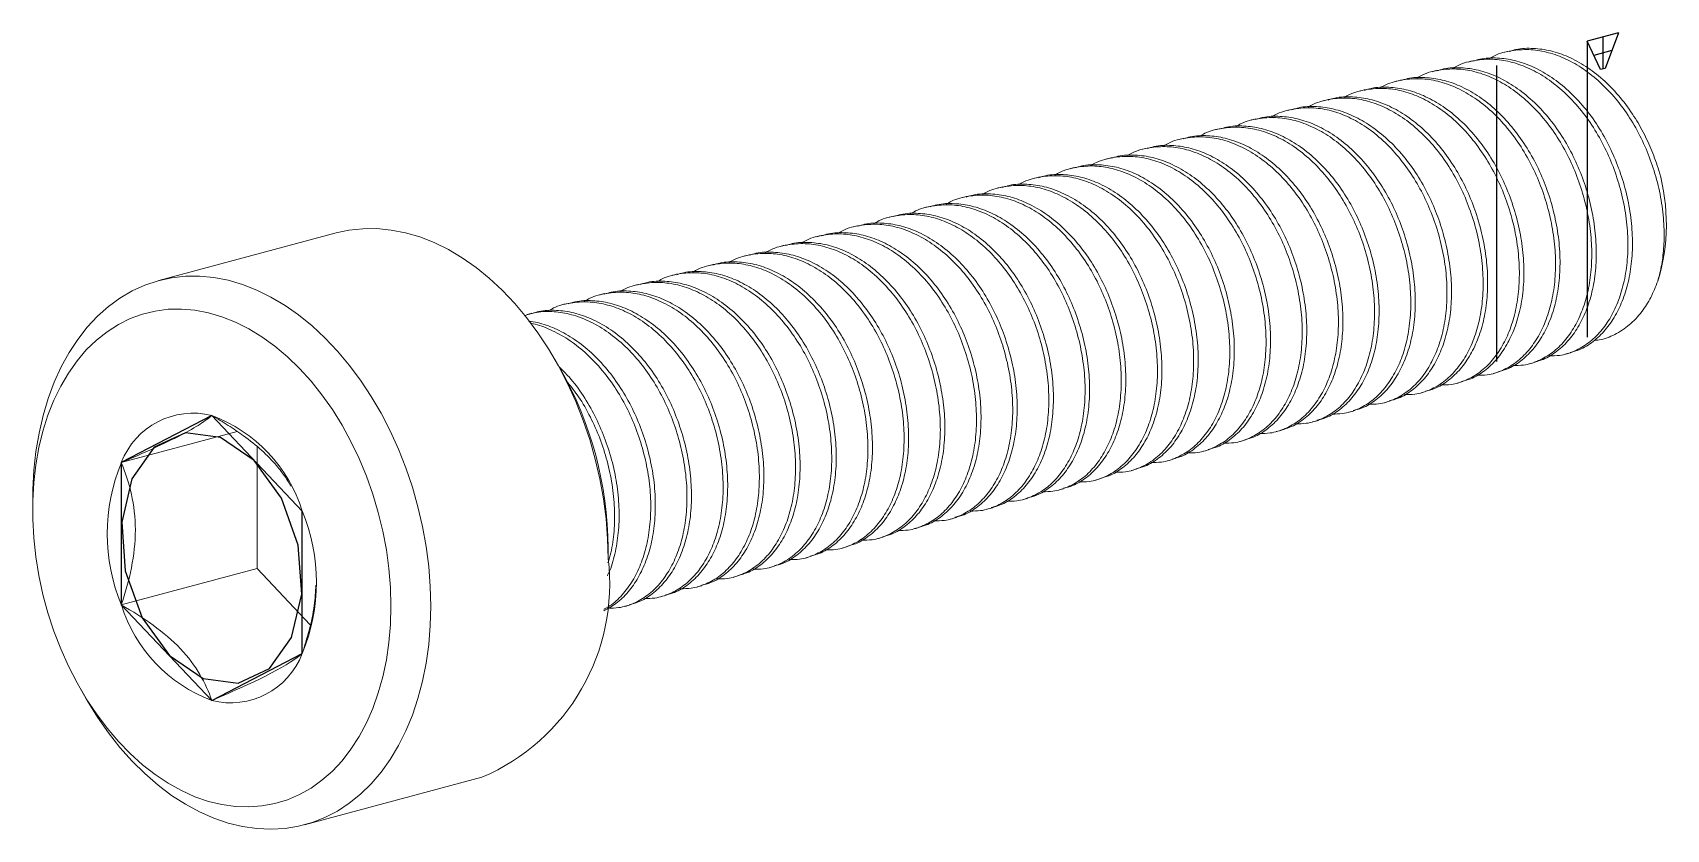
# Model space of a CAD drawing. Header units: millimetres. Extents: x -15.2 to 0.8, y -6.2 to 1.5.
import ezdxf

# ---------------------------------------------------------------- set-up
doc = ezdxf.new("R2010")
doc.units = ezdxf.units.MM
doc.linetypes.add('CENTERX2', pattern=[20.32, 12.7, -2.54, 2.54, -2.54])

msp = doc.modelspace()

# ---------------------------------------------------------------- linework, layer by layer
at = {"color": 7, "linetype": 'Continuous'}
for p, q in [((0.309, 1.528), (0, 1.445)), ((0.133, 1.168), (0, 1.445)), ((0.309, 1.528), (0.177, 1.18)), ((0.177, 1.18), (0.133, 1.168)), ((-13.435, -2.209), (-14.319, -2.667)), ((-12.551, -3.141), (-13.435, -2.209)), ((-14.319, -2.667), (-14.319, -4.058)), ((-12.551, -4.532), (-12.551, -3.141)), ((-14.319, -4.058), (-13.435, -4.99)), ((-13.435, -4.99), (-12.551, -4.532))]:
    msp.add_line(p, q, dxfattribs=at)
at = {"color": 7, "linetype": 'CENTERX2'}
for p, q in [((0, 1.445), (0, -1.445)), ((0.155, 1.487), (0.155, 1.174)), ((0.243, 1.354), (0.066, 1.306)), ((-0.884, 1.208), (-0.884, -1.682))]:
    msp.add_line(p, q, dxfattribs=at)
at = {"color": 7, "linetype": 'Continuous', "lineweight": 15}
for p, q in [((-0.762, 1.349), (-0.807, 1.337)), ((-1.47, 1.159), (-1.514, 1.147)), ((-1.116, 1.254), (-1.16, 1.242)), ((-2.177, 0.97), (-2.221, 0.958)), ((-1.823, 1.064), (-1.867, 1.053)), ((-2.53, 0.875), (-2.574, 0.863)), ((-3.237, 0.686), (-3.282, 0.674)), ((-2.884, 0.78), (-2.928, 0.768)), ((-3.944, 0.496), (-3.989, 0.484)), ((-3.591, 0.591), (-3.635, 0.579)), ((-4.298, 0.401), (-4.342, 0.39)), ((-5.005, 0.212), (-5.049, 0.2)), ((-4.652, 0.307), (-4.696, 0.295)), ((-5.712, 0.023), (-5.756, 0.011)), ((-5.359, 0.117), (-5.403, 0.105)), ((-6.066, -0.072), (-6.11, -0.084)), ((-6.773, -0.262), (-6.817, -0.273)), ((-6.419, -0.167), (-6.464, -0.179)), ((-12.22, -0.427), (-13.952, -0.891)), ((-7.48, -0.451), (-7.524, -0.463)), ((-7.126, -0.356), (-7.171, -0.368)), ((-7.834, -0.546), (-7.878, -0.558)), ((-8.541, -0.735), (-8.585, -0.747)), ((-8.187, -0.641), (-8.231, -0.652)), ((-9.248, -0.925), (-9.292, -0.937)), ((-8.894, -0.83), (-8.938, -0.842)), ((-9.955, -1.114), (-9.999, -1.126)), ((-9.601, -1.019), (-9.646, -1.031)), ((-10.308, -1.209), (-10.353, -1.221)), ((-10.032, -1.75), (-10.085, -1.66)), ((-0.561, -1.703), (-0.516, -1.691)), ((-0.207, -1.608), (-0.163, -1.597)), ((-1.268, -1.893), (-1.224, -1.881)), ((-0.914, -1.798), (-0.87, -1.786)), ((-1.975, -2.082), (-1.931, -2.07)), ((-1.621, -1.987), (-1.577, -1.975)), ((-2.328, -2.177), (-2.284, -2.165)), ((-13.187, -2.364), (-14.319, -2.667)), ((-3.036, -2.366), (-2.991, -2.354)), ((-2.682, -2.271), (-2.638, -2.26)), ((-12.993, -2.513), (-12.993, -3.703)), ((-3.743, -2.556), (-3.698, -2.544)), ((-3.389, -2.461), (-3.345, -2.449)), ((-4.096, -2.65), (-4.052, -2.638)), ((-4.803, -2.84), (-4.759, -2.828)), ((-4.45, -2.745), (-4.406, -2.733)), ((-15.185, -3.026), (-15.185, -3.131)), ((-5.51, -3.029), (-5.466, -3.017)), ((-5.157, -2.934), (-5.113, -2.923)), ((-5.864, -3.124), (-5.82, -3.112)), ((-6.571, -3.313), (-6.527, -3.302)), ((-6.217, -3.219), (-6.173, -3.207)), ((-9.564, -3.604), (-9.564, -3.5)), ((-7.278, -3.503), (-7.234, -3.491)), ((-6.925, -3.408), (-6.88, -3.396)), ((-7.632, -3.598), (-7.588, -3.586)), ((-12.993, -3.703), (-14.319, -4.058)), ((-12.993, -3.703), (-12.473, -4.251)), ((-8.339, -3.787), (-8.295, -3.775)), ((-7.985, -3.692), (-7.941, -3.68)), ((-9.046, -3.976), (-9.002, -3.965)), ((-8.692, -3.882), (-8.648, -3.87)), ((-9.399, -4.071), (-9.355, -4.059)), ((-14.716, -4.88), (-14.664, -4.971)), ((-12.529, -6.204), (-10.797, -5.739))]:
    msp.add_line(p, q, dxfattribs=at)
at = {"color": 7, "linetype": 'Continuous', "lineweight": 15, "flags": 128}
for points in [[(-9.564, -3.604), (-9.569, -3.412), (-9.584, -3.217), (-9.609, -3.022), (-9.644, -2.828), (-9.689, -2.634), (-9.743, -2.443), (-9.807, -2.256), (-9.879, -2.073), (-9.96, -1.895), (-10.049, -1.723), (-10.146, -1.558), (-10.249, -1.401), (-10.36, -1.253), (-10.476, -1.115), (-10.597, -0.986), (-10.724, -0.869), (-10.854, -0.763), (-10.988, -0.67), (-11.124, -0.589), (-11.263, -0.52), (-11.403, -0.466), (-11.543, -0.425), (-11.683, -0.398), (-11.823, -0.384), (-11.96, -0.385), (-12.096, -0.4), (-12.22, -0.427)], [(-15.185, -3.026), (-15.184, -2.931), (-15.174, -2.743), (-15.154, -2.559), (-15.123, -2.38), (-15.083, -2.208), (-15.034, -2.042), (-14.975, -1.884), (-14.907, -1.735), (-14.83, -1.595), (-14.745, -1.466), (-14.652, -1.347), (-14.552, -1.24), (-14.445, -1.145), (-14.332, -1.062), (-14.213, -0.992), (-14.089, -0.936), (-13.96, -0.893), (-13.828, -0.864), (-13.693, -0.849), (-13.555, -0.848), (-13.416, -0.862), (-13.276, -0.889), (-13.135, -0.93), (-12.995, -0.985), (-12.857, -1.053), (-12.72, -1.134), (-12.587, -1.227), (-12.456, -1.333), (-12.33, -1.45), (-12.208, -1.579), (-12.092, -1.717), (-11.982, -1.865), (-11.878, -2.022), (-11.781, -2.187), (-11.693, -2.359), (-11.612, -2.537), (-11.539, -2.72), (-11.476, -2.908), (-11.421, -3.099), (-11.377, -3.292), (-11.341, -3.487), (-11.316, -3.681), (-11.301, -3.876), (-11.296, -4.068)], [(-11.685, -4.068), (-11.69, -3.887), (-11.705, -3.703), (-11.73, -3.519), (-11.765, -3.336), (-11.809, -3.154), (-11.862, -2.975), (-11.925, -2.799), (-11.996, -2.627), (-12.076, -2.462), (-12.163, -2.303), (-12.257, -2.151), (-12.359, -2.007), (-12.466, -1.873), (-12.579, -1.749), (-12.697, -1.635), (-12.819, -1.532), (-12.945, -1.442), (-13.073, -1.363), (-13.204, -1.298), (-13.336, -1.245), (-13.468, -1.206), (-13.6, -1.181), (-13.732, -1.17), (-13.861, -1.172), (-13.988, -1.189), (-14.112, -1.219), (-14.233, -1.263), (-14.348, -1.32), (-14.458, -1.391), (-14.563, -1.474), (-14.661, -1.569), (-14.752, -1.676), (-14.835, -1.794), (-14.911, -1.922), (-14.977, -2.06), (-15.036, -2.206), (-15.085, -2.361), (-15.124, -2.522), (-15.154, -2.69), (-15.174, -2.863), (-15.184, -3.041), (-15.184, -3.221), (-15.174, -3.404), (-15.154, -3.587), (-15.124, -3.771), (-15.085, -3.954), (-15.036, -4.135), (-14.977, -4.313), (-14.911, -4.486), (-14.835, -4.655), (-14.752, -4.817), (-14.661, -4.973), (-14.563, -5.121), (-14.458, -5.26), (-14.348, -5.389), (-14.233, -5.508), (-14.112, -5.617), (-13.988, -5.713), (-13.861, -5.798), (-13.732, -5.87), (-13.6, -5.929), (-13.468, -5.975), (-13.336, -6.007), (-13.204, -6.025), (-13.073, -6.029), (-12.945, -6.02), (-12.819, -5.996), (-12.697, -5.959), (-12.579, -5.909), (-12.466, -5.845), (-12.359, -5.768), (-12.257, -5.679), (-12.163, -5.578), (-12.076, -5.465), (-11.996, -5.342), (-11.925, -5.209), (-11.862, -5.067), (-11.809, -4.916), (-11.765, -4.758), (-11.73, -4.593), (-11.705, -4.423), (-11.69, -4.247), (-11.685, -4.068)], [(-11.296, -4.068), (-11.301, -4.258), (-11.316, -4.444), (-11.341, -4.626), (-11.377, -4.801), (-11.421, -4.971), (-11.476, -5.133), (-11.539, -5.286), (-11.612, -5.431), (-11.693, -5.565), (-11.781, -5.69), (-11.878, -5.803), (-11.982, -5.904), (-12.092, -5.993), (-12.208, -6.069), (-12.33, -6.132), (-12.456, -6.182), (-12.587, -6.218), (-12.72, -6.24), (-12.857, -6.247), (-12.995, -6.241), (-13.135, -6.221), (-13.276, -6.187), (-13.416, -6.139), (-13.555, -6.078), (-13.693, -6.003), (-13.828, -5.916), (-13.96, -5.816), (-14.089, -5.704), (-14.213, -5.581), (-14.332, -5.448), (-14.445, -5.305), (-14.552, -5.152), (-14.652, -4.991), (-14.664, -4.971)]]:
    msp.add_lwpolyline(points, dxfattribs=at)
at = {"color": 7, "linetype": 'CENTERX2', "flags": 128}
msp.add_lwpolyline([(-12.59, -3.474), (-12.753, -3.016), (-13.02, -2.647), (-13.35, -2.423), (-13.693, -2.378), (-13.997, -2.519), (-14.215, -2.825), (-14.315, -3.248), (-14.28, -3.725), (-14.117, -4.183), (-13.85, -4.552), (-13.52, -4.775), (-13.177, -4.82), (-12.873, -4.679), (-12.655, -4.374), (-12.555, -3.951), (-12.59, -3.474)], dxfattribs=at)
at = {"color": 7, "linetype": 'Continuous', "lineweight": 15}
for centre, radius, start, end in [((-1.139, -0.34), 1.914, 343.0475, 15.8629), ((-13.113, -3.513), 3.549, 0.2125, 29.7834), ((-13.617, -2.939), 0.753, 76.0043, 158.8306), ((-13.94, -3.573), 1.454, 17.2707, 69.687), ((-12.637, -3.363), 1.82, 157.5343, 202.4657), ((-14.233, -3.836), 1.82, 337.5343, 22.4657), ((-11.598, -3.853), 2.05, 293.0287, 6.9698), ((-12.93, -3.626), 1.454, 197.2707, 249.687), ((-13.253, -4.26), 0.753, 256.0043, 338.8306)]:
    msp.add_arc(centre, radius, start, end, dxfattribs=at)
for points, knots in [([(-0.164, -1.592), (-0.134, -1.585), (-0.055, -1.565), (0.061, -1.491), (0.18, -1.379), (0.279, -1.238), (0.356, -1.073), (0.412, -0.885), (0.442, -0.676), (0.447, -0.451), (0.423, -0.219), (0.375, 0.011), (0.303, 0.233), (0.209, 0.444), (0.094, 0.643), (-0.044, 0.825), (-0.198, 0.982), (-0.364, 1.109), (-0.535, 1.203), (-0.707, 1.262), (-0.878, 1.285), (-1.016, 1.281), (-1.093, 1.257), (-1.115, 1.249)], [0, 0, 0, 0, 0.030355, 0.081497, 0.132201, 0.181845, 0.230094, 0.279257, 0.329675, 0.380743, 0.431812, 0.482229, 0.531393, 0.579642, 0.629285, 0.67999, 0.731132, 0.782055, 0.832117, 0.880743, 0.929369, 0.979432, 1, 1, 1, 1]), ([(0.691, -0.898), (0.705, -0.844), (0.733, -0.735), (0.753, -0.556), (0.755, -0.356), (0.733, -0.136), (0.684, 0.094), (0.612, 0.316), (0.519, 0.527), (0.403, 0.726), (0.266, 0.907), (0.111, 1.065), (-0.055, 1.192), (-0.226, 1.286), (-0.398, 1.344), (-0.57, 1.369), (-0.74, 1.356), (-0.871, 1.324), (-0.939, 1.285), (-0.957, 1.275)], [0, 0, 0, 0, 0.052371, 0.105679, 0.159468, 0.223832, 0.287376, 0.349339, 0.41015, 0.472719, 0.536625, 0.601082, 0.665262, 0.728359, 0.789645, 0.850931, 0.914028, 0.978208, 1, 1, 1, 1]), ([(0.702, 0.183), (0.68, 0.248), (0.637, 0.376), (0.55, 0.561), (0.442, 0.744), (0.31, 0.919), (0.155, 1.077), (-0.011, 1.204), (-0.182, 1.297), (-0.354, 1.356), (-0.525, 1.379), (-0.663, 1.376), (-0.739, 1.351), (-0.761, 1.344)], [0, 0, 0, 0, 0.086306, 0.171997, 0.260086, 0.361289, 0.463364, 0.565001, 0.664921, 0.761974, 0.859028, 0.958948, 1, 1, 1, 1]), ([(-0.723, -1.72), (-0.689, -1.72), (-0.602, -1.72), (-0.472, -1.678), (-0.336, -1.599), (-0.217, -1.486), (-0.119, -1.345), (-0.041, -1.179), (0.014, -0.991), (0.045, -0.782), (0.049, -0.558), (0.026, -0.326), (-0.023, -0.095), (-0.095, 0.126), (-0.188, 0.338), (-0.304, 0.536), (-0.441, 0.718), (-0.596, 0.876), (-0.762, 1.003), (-0.933, 1.096), (-1.105, 1.155), (-1.277, 1.18), (-1.447, 1.167), (-1.578, 1.135), (-1.647, 1.095), (-1.664, 1.085)], [0, 0, 0, 0, 0.030172, 0.076404, 0.122836, 0.168871, 0.213942, 0.257747, 0.302382, 0.348156, 0.394522, 0.440887, 0.486661, 0.531296, 0.575101, 0.620172, 0.666207, 0.712639, 0.758871, 0.804323, 0.848471, 0.892618, 0.93807, 0.984302, 1, 1, 1, 1]), ([(-0.518, -1.687), (-0.488, -1.679), (-0.408, -1.659), (-0.292, -1.586), (-0.173, -1.474), (-0.075, -1.333), (0.003, -1.167), (0.058, -0.98), (0.089, -0.771), (0.093, -0.546), (0.07, -0.314), (0.021, -0.083), (-0.051, 0.138), (-0.144, 0.35), (-0.26, 0.548), (-0.397, 0.73), (-0.552, 0.887), (-0.718, 1.015), (-0.889, 1.108), (-1.061, 1.167), (-1.232, 1.19), (-1.37, 1.186), (-1.446, 1.162), (-1.468, 1.155)], [0, 0, 0, 0, 0.030355, 0.081497, 0.132201, 0.181845, 0.230094, 0.279257, 0.329675, 0.380743, 0.431812, 0.482229, 0.531393, 0.579642, 0.629285, 0.67999, 0.731132, 0.782055, 0.832117, 0.880743, 0.929369, 0.979432, 1, 1, 1, 1]), ([(-0.37, -1.626), (-0.335, -1.626), (-0.249, -1.626), (-0.118, -1.583), (0.017, -1.504), (0.136, -1.391), (0.235, -1.25), (0.312, -1.084), (0.367, -0.897), (0.398, -0.688), (0.402, -0.463), (0.379, -0.231), (0.33, -0.001), (0.258, 0.221), (0.165, 0.432), (0.049, 0.631), (-0.088, 0.813), (-0.242, 0.97), (-0.408, 1.098), (-0.58, 1.191), (-0.751, 1.249), (-0.923, 1.275), (-1.094, 1.262), (-1.225, 1.23), (-1.293, 1.19), (-1.31, 1.18)], [0, 0, 0, 0, 0.030172, 0.076404, 0.122836, 0.168871, 0.213942, 0.257747, 0.302382, 0.348156, 0.394522, 0.440887, 0.486661, 0.531296, 0.575101, 0.620172, 0.666207, 0.712639, 0.758871, 0.804323, 0.848471, 0.892618, 0.93807, 0.984302, 1, 1, 1, 1]), ([(-1.43, -1.91), (-1.396, -1.91), (-1.309, -1.91), (-1.179, -1.867), (-1.043, -1.789), (-0.924, -1.675), (-0.826, -1.534), (-0.748, -1.369), (-0.693, -1.181), (-0.663, -0.972), (-0.658, -0.747), (-0.681, -0.515), (-0.73, -0.285), (-0.802, -0.063), (-0.896, 0.148), (-1.011, 0.347), (-1.148, 0.528), (-1.303, 0.686), (-1.469, 0.813), (-1.64, 0.907), (-1.812, 0.965), (-1.984, 0.99), (-2.154, 0.977), (-2.286, 0.946), (-2.354, 0.906), (-2.371, 0.896)], [0, 0, 0, 0, 0.030172, 0.076404, 0.122836, 0.168871, 0.213942, 0.257747, 0.302382, 0.348156, 0.394522, 0.440887, 0.486661, 0.531296, 0.575101, 0.620172, 0.666207, 0.712639, 0.758871, 0.804323, 0.848471, 0.892618, 0.93807, 0.984302, 1, 1, 1, 1]), ([(-1.225, -1.876), (-1.195, -1.869), (-1.115, -1.849), (-0.999, -1.776), (-0.88, -1.664), (-0.782, -1.522), (-0.704, -1.357), (-0.649, -1.169), (-0.618, -0.96), (-0.614, -0.735), (-0.637, -0.503), (-0.686, -0.273), (-0.758, -0.051), (-0.851, 0.16), (-0.967, 0.359), (-1.104, 0.54), (-1.259, 0.698), (-1.425, 0.825), (-1.596, 0.918), (-1.768, 0.978), (-1.939, 1), (-2.077, 0.997), (-2.153, 0.972), (-2.175, 0.965)], [0, 0, 0, 0, 0.030355, 0.081497, 0.132201, 0.181845, 0.230094, 0.279257, 0.329675, 0.380743, 0.431812, 0.482229, 0.531393, 0.579642, 0.629285, 0.67999, 0.731132, 0.782055, 0.832117, 0.880743, 0.929369, 0.979432, 1, 1, 1, 1]), ([(-1.077, -1.815), (-1.043, -1.815), (-0.956, -1.815), (-0.825, -1.773), (-0.69, -1.694), (-0.571, -1.58), (-0.473, -1.439), (-0.395, -1.274), (-0.34, -1.086), (-0.309, -0.877), (-0.305, -0.652), (-0.328, -0.42), (-0.377, -0.19), (-0.449, 0.032), (-0.542, 0.243), (-0.658, 0.441), (-0.795, 0.623), (-0.949, 0.781), (-1.116, 0.908), (-1.287, 1.001), (-1.458, 1.06), (-1.63, 1.085), (-1.801, 1.072), (-1.932, 1.04), (-2, 1.001), (-2.017, 0.991)], [0, 0, 0, 0, 0.030172, 0.076404, 0.122836, 0.168871, 0.213942, 0.257747, 0.302382, 0.348156, 0.394522, 0.440887, 0.486661, 0.531296, 0.575101, 0.620172, 0.666207, 0.712639, 0.758871, 0.804323, 0.848471, 0.892618, 0.93807, 0.984302, 1, 1, 1, 1]), ([(-0.871, -1.782), (-0.842, -1.774), (-0.762, -1.754), (-0.646, -1.681), (-0.527, -1.569), (-0.428, -1.427), (-0.351, -1.262), (-0.296, -1.074), (-0.265, -0.865), (-0.261, -0.641), (-0.284, -0.409), (-0.333, -0.178), (-0.404, 0.044), (-0.498, 0.255), (-0.614, 0.453), (-0.751, 0.635), (-0.905, 0.793), (-1.071, 0.92), (-1.242, 1.013), (-1.414, 1.072), (-1.586, 1.095), (-1.723, 1.092), (-1.8, 1.067), (-1.822, 1.06)], [0, 0, 0, 0, 0.030355, 0.081497, 0.132201, 0.181845, 0.230094, 0.279257, 0.329675, 0.380743, 0.431812, 0.482229, 0.531393, 0.579642, 0.629285, 0.67999, 0.731132, 0.782055, 0.832117, 0.880743, 0.929369, 0.979432, 1, 1, 1, 1]), ([(-1.932, -2.066), (-1.902, -2.058), (-1.823, -2.038), (-1.706, -1.965), (-1.587, -1.853), (-1.489, -1.712), (-1.411, -1.546), (-1.356, -1.358), (-1.325, -1.149), (-1.321, -0.925), (-1.344, -0.693), (-1.393, -0.462), (-1.465, -0.241), (-1.558, -0.029), (-1.674, 0.169), (-1.811, 0.351), (-1.966, 0.509), (-2.132, 0.636), (-2.303, 0.729), (-2.475, 0.788), (-2.646, 0.811), (-2.784, 0.808), (-2.86, 0.783), (-2.883, 0.776)], [0, 0, 0, 0, 0.030355, 0.081497, 0.132201, 0.181845, 0.230094, 0.279257, 0.329675, 0.380743, 0.431812, 0.482229, 0.531393, 0.579642, 0.629285, 0.67999, 0.731132, 0.782055, 0.832117, 0.880743, 0.929369, 0.979432, 1, 1, 1, 1]), ([(-1.784, -2.004), (-1.75, -2.004), (-1.663, -2.004), (-1.533, -1.962), (-1.397, -1.883), (-1.278, -1.77), (-1.18, -1.629), (-1.102, -1.463), (-1.047, -1.276), (-1.016, -1.067), (-1.012, -0.842), (-1.035, -0.61), (-1.084, -0.379), (-1.156, -0.158), (-1.249, 0.054), (-1.365, 0.252), (-1.502, 0.434), (-1.657, 0.591), (-1.823, 0.719), (-1.994, 0.812), (-2.165, 0.871), (-2.337, 0.896), (-2.508, 0.883), (-2.639, 0.851), (-2.707, 0.811), (-2.724, 0.801)], [0, 0, 0, 0, 0.0301716, 0.076404, 0.1228358, 0.1688706, 0.2139419, 0.2577471, 0.3023825, 0.3481563, 0.3945215, 0.4408867, 0.4866605, 0.5312959, 0.5751011, 0.6201724, 0.6662072, 0.712639, 0.7588715, 0.8043233, 0.8484707, 0.8926182, 0.93807, 0.9843024, 1, 1, 1, 1]), ([(-1.578, -1.971), (-1.549, -1.964), (-1.469, -1.944), (-1.353, -1.87), (-1.234, -1.758), (-1.136, -1.617), (-1.058, -1.452), (-1.003, -1.264), (-0.972, -1.055), (-0.968, -0.83), (-0.991, -0.598), (-1.04, -0.368), (-1.112, -0.146), (-1.205, 0.065), (-1.321, 0.264), (-1.458, 0.446), (-1.612, 0.603), (-1.778, 0.731), (-1.95, 0.824), (-2.121, 0.883), (-2.293, 0.906), (-2.431, 0.902), (-2.507, 0.878), (-2.529, 0.871)], [0, 0, 0, 0, 0.030355, 0.081497, 0.132201, 0.181845, 0.230094, 0.279257, 0.329675, 0.380743, 0.431812, 0.482229, 0.531393, 0.579642, 0.629285, 0.67999, 0.731132, 0.782055, 0.832117, 0.880743, 0.929369, 0.979432, 1, 1, 1, 1]), ([(-2.491, -2.194), (-2.457, -2.194), (-2.37, -2.194), (-2.24, -2.152), (-2.104, -2.073), (-1.985, -1.959), (-1.887, -1.818), (-1.809, -1.653), (-1.754, -1.465), (-1.723, -1.256), (-1.719, -1.031), (-1.742, -0.799), (-1.791, -0.569), (-1.863, -0.347), (-1.956, -0.136), (-2.072, 0.063), (-2.209, 0.244), (-2.364, 0.402), (-2.53, 0.529), (-2.701, 0.622), (-2.873, 0.681), (-3.044, 0.706), (-3.215, 0.693), (-3.346, 0.661), (-3.414, 0.622), (-3.432, 0.612)], [0, 0, 0, 0, 0.030172, 0.076404, 0.122836, 0.168871, 0.213942, 0.257747, 0.302382, 0.348156, 0.394522, 0.440887, 0.486661, 0.531296, 0.575101, 0.620172, 0.666207, 0.712639, 0.758871, 0.804323, 0.848471, 0.892618, 0.93807, 0.984302, 1, 1, 1, 1]), ([(-2.285, -2.16), (-2.256, -2.153), (-2.176, -2.133), (-2.06, -2.06), (-1.941, -1.948), (-1.843, -1.806), (-1.765, -1.641), (-1.71, -1.453), (-1.679, -1.244), (-1.675, -1.019), (-1.698, -0.787), (-1.747, -0.557), (-1.819, -0.335), (-1.912, -0.124), (-2.028, 0.074), (-2.165, 0.256), (-2.319, 0.414), (-2.486, 0.541), (-2.657, 0.634), (-2.829, 0.693), (-3, 0.716), (-3.138, 0.713), (-3.214, 0.688), (-3.236, 0.681)], [0, 0, 0, 0, 0.030355, 0.081497, 0.132201, 0.181845, 0.230094, 0.279257, 0.329675, 0.380743, 0.431812, 0.482229, 0.531393, 0.579642, 0.629285, 0.67999, 0.731132, 0.782055, 0.832117, 0.880743, 0.929369, 0.979432, 1, 1, 1, 1]), ([(-2.137, -2.099), (-2.103, -2.099), (-2.017, -2.099), (-1.886, -2.057), (-1.75, -1.978), (-1.632, -1.865), (-1.533, -1.724), (-1.456, -1.558), (-1.4, -1.37), (-1.37, -1.161), (-1.365, -0.937), (-1.388, -0.705), (-1.437, -0.474), (-1.509, -0.252), (-1.603, -0.041), (-1.718, 0.157), (-1.856, 0.339), (-2.01, 0.497), (-2.176, 0.624), (-2.347, 0.717), (-2.519, 0.776), (-2.691, 0.801), (-2.861, 0.788), (-2.993, 0.756), (-3.061, 0.717), (-3.078, 0.706)], [0, 0, 0, 0, 0.0301716, 0.076404, 0.1228358, 0.1688706, 0.2139419, 0.2577471, 0.3023825, 0.3481563, 0.3945215, 0.4408867, 0.4866605, 0.5312959, 0.5751011, 0.6201724, 0.6662072, 0.712639, 0.7588715, 0.8043233, 0.8484707, 0.8926182, 0.93807, 0.9843024, 1, 1, 1, 1]), ([(-3.198, -2.383), (-3.164, -2.383), (-3.077, -2.383), (-2.947, -2.341), (-2.811, -2.262), (-2.692, -2.149), (-2.594, -2.008), (-2.516, -1.842), (-2.461, -1.654), (-2.43, -1.445), (-2.426, -1.221), (-2.449, -0.989), (-2.498, -0.758), (-2.57, -0.537), (-2.663, -0.325), (-2.779, -0.127), (-2.916, 0.055), (-3.071, 0.213), (-3.237, 0.34), (-3.408, 0.433), (-3.58, 0.492), (-3.752, 0.517), (-3.922, 0.504), (-4.053, 0.472), (-4.121, 0.432), (-4.139, 0.422)], [0, 0, 0, 0, 0.030172, 0.076404, 0.122836, 0.168871, 0.213942, 0.257747, 0.302382, 0.348156, 0.394522, 0.440887, 0.486661, 0.531296, 0.575101, 0.620172, 0.666207, 0.712639, 0.758871, 0.804323, 0.848471, 0.892618, 0.93807, 0.984302, 1, 1, 1, 1]), ([(-2.993, -2.35), (-2.963, -2.342), (-2.883, -2.322), (-2.767, -2.249), (-2.648, -2.137), (-2.55, -1.996), (-2.472, -1.83), (-2.417, -1.643), (-2.386, -1.434), (-2.382, -1.209), (-2.405, -0.977), (-2.454, -0.747), (-2.526, -0.525), (-2.619, -0.313), (-2.735, -0.115), (-2.872, 0.067), (-3.027, 0.224), (-3.193, 0.352), (-3.364, 0.445), (-3.536, 0.504), (-3.707, 0.527), (-3.845, 0.523), (-3.921, 0.499), (-3.943, 0.492)], [0, 0, 0, 0, 0.030355, 0.081497, 0.132201, 0.181845, 0.230094, 0.279257, 0.329675, 0.380743, 0.431812, 0.482229, 0.531393, 0.579642, 0.629285, 0.67999, 0.731132, 0.782055, 0.832117, 0.880743, 0.929369, 0.979432, 1, 1, 1, 1]), ([(-2.845, -2.289), (-2.81, -2.289), (-2.724, -2.289), (-2.593, -2.246), (-2.457, -2.168), (-2.339, -2.054), (-2.24, -1.913), (-2.163, -1.748), (-2.108, -1.56), (-2.077, -1.351), (-2.073, -1.126), (-2.096, -0.894), (-2.144, -0.664), (-2.216, -0.442), (-2.31, -0.231), (-2.426, -0.032), (-2.563, 0.15), (-2.717, 0.307), (-2.883, 0.435), (-3.054, 0.528), (-3.226, 0.586), (-3.398, 0.611), (-3.568, 0.599), (-3.7, 0.567), (-3.768, 0.527), (-3.785, 0.517)], [0, 0, 0, 0, 0.030172, 0.076404, 0.122836, 0.168871, 0.213942, 0.257747, 0.302382, 0.348156, 0.394522, 0.440887, 0.486661, 0.531296, 0.575101, 0.620172, 0.666207, 0.712639, 0.758871, 0.804323, 0.848471, 0.892618, 0.93807, 0.984302, 1, 1, 1, 1]), ([(-2.639, -2.255), (-2.609, -2.248), (-2.53, -2.228), (-2.414, -2.154), (-2.294, -2.042), (-2.196, -1.901), (-2.118, -1.736), (-2.063, -1.548), (-2.033, -1.339), (-2.028, -1.114), (-2.051, -0.882), (-2.1, -0.652), (-2.172, -0.43), (-2.266, -0.219), (-2.381, -0.02), (-2.518, 0.161), (-2.673, 0.319), (-2.839, 0.446), (-3.01, 0.539), (-3.182, 0.599), (-3.353, 0.622), (-3.491, 0.618), (-3.567, 0.594), (-3.59, 0.586)], [0, 0, 0, 0, 0.030355, 0.081497, 0.132201, 0.181845, 0.230094, 0.279257, 0.329675, 0.380743, 0.431812, 0.482229, 0.531393, 0.579642, 0.629285, 0.67999, 0.731132, 0.782055, 0.832117, 0.880743, 0.929369, 0.979432, 1, 1, 1, 1]), ([(-3.905, -2.573), (-3.871, -2.573), (-3.784, -2.573), (-3.654, -2.53), (-3.518, -2.452), (-3.399, -2.338), (-3.301, -2.197), (-3.223, -2.032), (-3.168, -1.844), (-3.137, -1.635), (-3.133, -1.41), (-3.156, -1.178), (-3.205, -0.948), (-3.277, -0.726), (-3.37, -0.515), (-3.486, -0.316), (-3.623, -0.135), (-3.778, 0.023), (-3.944, 0.15), (-4.115, 0.244), (-4.287, 0.302), (-4.459, 0.327), (-4.629, 0.314), (-4.76, 0.282), (-4.829, 0.243), (-4.846, 0.233)], [0, 0, 0, 0, 0.030172, 0.076404, 0.122836, 0.168871, 0.213942, 0.257747, 0.302382, 0.348156, 0.394522, 0.440887, 0.486661, 0.531296, 0.575101, 0.620172, 0.666207, 0.712639, 0.758871, 0.804323, 0.848471, 0.892618, 0.93807, 0.984302, 1, 1, 1, 1]), ([(-3.7, -2.539), (-3.67, -2.532), (-3.59, -2.512), (-3.474, -2.439), (-3.355, -2.327), (-3.257, -2.185), (-3.179, -2.02), (-3.124, -1.832), (-3.093, -1.623), (-3.089, -1.398), (-3.112, -1.166), (-3.161, -0.936), (-3.233, -0.714), (-3.326, -0.503), (-3.442, -0.304), (-3.579, -0.123), (-3.734, 0.035), (-3.9, 0.162), (-4.071, 0.255), (-4.243, 0.315), (-4.414, 0.337), (-4.552, 0.334), (-4.628, 0.309), (-4.65, 0.302)], [0, 0, 0, 0, 0.030355, 0.081497, 0.132201, 0.181845, 0.230094, 0.279257, 0.329675, 0.380743, 0.431812, 0.482229, 0.531393, 0.579642, 0.629285, 0.67999, 0.731132, 0.782055, 0.832117, 0.880743, 0.929369, 0.979432, 1, 1, 1, 1]), ([(-3.552, -2.478), (-3.517, -2.478), (-3.431, -2.478), (-3.3, -2.436), (-3.164, -2.357), (-3.046, -2.243), (-2.947, -2.102), (-2.87, -1.937), (-2.815, -1.749), (-2.784, -1.54), (-2.78, -1.315), (-2.803, -1.083), (-2.852, -0.853), (-2.924, -0.631), (-3.017, -0.42), (-3.133, -0.222), (-3.27, -0.04), (-3.424, 0.118), (-3.59, 0.245), (-3.762, 0.338), (-3.933, 0.397), (-4.105, 0.422), (-4.276, 0.409), (-4.407, 0.377), (-4.475, 0.338), (-4.492, 0.328)], [0, 0, 0, 0, 0.030172, 0.076404, 0.122836, 0.168871, 0.213942, 0.257747, 0.302382, 0.348156, 0.394522, 0.440887, 0.486661, 0.531296, 0.575101, 0.620172, 0.666207, 0.712639, 0.758871, 0.804323, 0.848471, 0.892618, 0.93807, 0.984302, 1, 1, 1, 1]), ([(-3.346, -2.445), (-3.316, -2.437), (-3.237, -2.417), (-3.121, -2.344), (-3.001, -2.232), (-2.903, -2.09), (-2.826, -1.925), (-2.77, -1.737), (-2.74, -1.528), (-2.735, -1.304), (-2.759, -1.072), (-2.807, -0.841), (-2.879, -0.619), (-2.973, -0.408), (-3.088, -0.21), (-3.226, -0.028), (-3.38, 0.13), (-3.546, 0.257), (-3.717, 0.35), (-3.889, 0.409), (-4.06, 0.432), (-4.198, 0.429), (-4.275, 0.404), (-4.297, 0.397)], [0, 0, 0, 0, 0.030355, 0.081497, 0.132201, 0.181845, 0.230094, 0.279257, 0.329675, 0.380743, 0.431812, 0.482229, 0.531393, 0.579642, 0.629285, 0.67999, 0.731132, 0.782055, 0.832117, 0.880743, 0.929369, 0.979432, 1, 1, 1, 1]), ([(-4.259, -2.668), (-4.225, -2.667), (-4.138, -2.667), (-4.007, -2.625), (-3.872, -2.546), (-3.753, -2.433), (-3.655, -2.292), (-3.577, -2.126), (-3.522, -1.939), (-3.491, -1.73), (-3.487, -1.505), (-3.51, -1.273), (-3.559, -1.043), (-3.631, -0.821), (-3.724, -0.61), (-3.84, -0.411), (-3.977, -0.229), (-4.131, -0.072), (-4.298, 0.056), (-4.469, 0.149), (-4.64, 0.207), (-4.812, 0.233), (-4.983, 0.22), (-5.114, 0.188), (-5.182, 0.148), (-5.199, 0.138)], [0, 0, 0, 0, 0.0301716, 0.076404, 0.1228358, 0.1688706, 0.2139419, 0.2577471, 0.3023825, 0.3481563, 0.3945215, 0.4408867, 0.4866605, 0.5312959, 0.5751011, 0.6201724, 0.6662072, 0.712639, 0.7588715, 0.8043233, 0.8484707, 0.8926182, 0.93807, 0.9843024, 1, 1, 1, 1]), ([(-4.053, -2.634), (-4.024, -2.627), (-3.944, -2.607), (-3.828, -2.533), (-3.709, -2.421), (-3.61, -2.28), (-3.533, -2.115), (-3.478, -1.927), (-3.447, -1.718), (-3.443, -1.493), (-3.466, -1.261), (-3.515, -1.031), (-3.586, -0.809), (-3.68, -0.598), (-3.796, -0.399), (-3.933, -0.217), (-4.087, -0.06), (-4.253, 0.068), (-4.424, 0.161), (-4.596, 0.22), (-4.768, 0.243), (-4.905, 0.239), (-4.982, 0.215), (-5.004, 0.208)], [0, 0, 0, 0, 0.030355, 0.081497, 0.132201, 0.181845, 0.230094, 0.279257, 0.329675, 0.380743, 0.431812, 0.482229, 0.531393, 0.579642, 0.629285, 0.67999, 0.731132, 0.782055, 0.832117, 0.880743, 0.929369, 0.979432, 1, 1, 1, 1]), ([(-4.966, -2.857), (-4.932, -2.857), (-4.845, -2.857), (-4.715, -2.815), (-4.579, -2.736), (-4.46, -2.622), (-4.362, -2.481), (-4.284, -2.316), (-4.229, -2.128), (-4.198, -1.919), (-4.194, -1.694), (-4.217, -1.462), (-4.266, -1.232), (-4.338, -1.01), (-4.431, -0.799), (-4.547, -0.6), (-4.684, -0.419), (-4.839, -0.261), (-5.005, -0.134), (-5.176, -0.041), (-5.347, 0.018), (-5.519, 0.043), (-5.69, 0.03), (-5.821, -0.002), (-5.889, -0.041), (-5.906, -0.051)], [0, 0, 0, 0, 0.030172, 0.076404, 0.122836, 0.168871, 0.213942, 0.257747, 0.302382, 0.348156, 0.394522, 0.440887, 0.486661, 0.531296, 0.575101, 0.620172, 0.666207, 0.712639, 0.758871, 0.804323, 0.848471, 0.892618, 0.93807, 0.984302, 1, 1, 1, 1]), ([(-4.76, -2.823), (-4.731, -2.816), (-4.651, -2.796), (-4.535, -2.723), (-4.416, -2.611), (-4.317, -2.469), (-4.24, -2.304), (-4.185, -2.116), (-4.154, -1.907), (-4.15, -1.683), (-4.173, -1.451), (-4.222, -1.22), (-4.294, -0.998), (-4.387, -0.787), (-4.503, -0.589), (-4.64, -0.407), (-4.794, -0.249), (-4.96, -0.122), (-5.132, -0.029), (-5.303, 0.03), (-5.475, 0.053), (-5.613, 0.05), (-5.689, 0.025), (-5.711, 0.018)], [0, 0, 0, 0, 0.030355, 0.081497, 0.132201, 0.181845, 0.230094, 0.279257, 0.329675, 0.380743, 0.431812, 0.482229, 0.531393, 0.579642, 0.629285, 0.67999, 0.731132, 0.782055, 0.832117, 0.880743, 0.929369, 0.979432, 1, 1, 1, 1]), ([(-4.612, -2.762), (-4.578, -2.762), (-4.491, -2.762), (-4.361, -2.72), (-4.225, -2.641), (-4.106, -2.528), (-4.008, -2.387), (-3.93, -2.221), (-3.875, -2.033), (-3.845, -1.824), (-3.84, -1.6), (-3.863, -1.368), (-3.912, -1.137), (-3.984, -0.915), (-4.078, -0.704), (-4.193, -0.506), (-4.33, -0.324), (-4.485, -0.166), (-4.651, -0.039), (-4.822, 0.054), (-4.994, 0.113), (-5.166, 0.138), (-5.336, 0.125), (-5.468, 0.093), (-5.536, 0.053), (-5.553, 0.043)], [0, 0, 0, 0, 0.030172, 0.076404, 0.122836, 0.168871, 0.213942, 0.257747, 0.302382, 0.348156, 0.394522, 0.440887, 0.486661, 0.531296, 0.575101, 0.620172, 0.666207, 0.712639, 0.758871, 0.804323, 0.848471, 0.892618, 0.93807, 0.984302, 1, 1, 1, 1]), ([(-4.407, -2.729), (-4.377, -2.721), (-4.297, -2.701), (-4.181, -2.628), (-4.062, -2.516), (-3.964, -2.375), (-3.886, -2.209), (-3.831, -2.022), (-3.8, -1.812), (-3.796, -1.588), (-3.819, -1.356), (-3.868, -1.125), (-3.94, -0.904), (-4.033, -0.692), (-4.149, -0.494), (-4.286, -0.312), (-4.441, -0.155), (-4.607, -0.027), (-4.778, 0.066), (-4.95, 0.125), (-5.121, 0.148), (-5.259, 0.144), (-5.335, 0.12), (-5.357, 0.113)], [0, 0, 0, 0, 0.030355, 0.081497, 0.132201, 0.181845, 0.230094, 0.279257, 0.329675, 0.380743, 0.431812, 0.482229, 0.531393, 0.579642, 0.629285, 0.67999, 0.731132, 0.782055, 0.832117, 0.880743, 0.929369, 0.979432, 1, 1, 1, 1]), ([(-5.673, -3.046), (-5.639, -3.046), (-5.552, -3.046), (-5.422, -3.004), (-5.286, -2.925), (-5.167, -2.812), (-5.069, -2.671), (-4.991, -2.505), (-4.936, -2.318), (-4.905, -2.108), (-4.901, -1.884), (-4.924, -1.652), (-4.973, -1.421), (-5.045, -1.2), (-5.138, -0.988), (-5.254, -0.79), (-5.391, -0.608), (-5.546, -0.451), (-5.712, -0.323), (-5.883, -0.23), (-6.055, -0.171), (-6.226, -0.146), (-6.397, -0.159), (-6.528, -0.191), (-6.596, -0.231), (-6.614, -0.241)], [0, 0, 0, 0, 0.030172, 0.076404, 0.122836, 0.168871, 0.213942, 0.257747, 0.302382, 0.348156, 0.394522, 0.440887, 0.486661, 0.531296, 0.575101, 0.620172, 0.666207, 0.712639, 0.758871, 0.804323, 0.848471, 0.892618, 0.93807, 0.984302, 1, 1, 1, 1]), ([(-5.467, -3.013), (-5.438, -3.005), (-5.358, -2.985), (-5.242, -2.912), (-5.123, -2.8), (-5.025, -2.659), (-4.947, -2.493), (-4.892, -2.306), (-4.861, -2.097), (-4.857, -1.872), (-4.88, -1.64), (-4.929, -1.41), (-5.001, -1.188), (-5.094, -0.977), (-5.21, -0.778), (-5.347, -0.596), (-5.501, -0.439), (-5.668, -0.311), (-5.839, -0.218), (-6.011, -0.159), (-6.182, -0.136), (-6.32, -0.14), (-6.396, -0.164), (-6.418, -0.171)], [0, 0, 0, 0, 0.030355, 0.081497, 0.132201, 0.181845, 0.230094, 0.279257, 0.329675, 0.380743, 0.431812, 0.482229, 0.531393, 0.579642, 0.629285, 0.67999, 0.731132, 0.782055, 0.832117, 0.880743, 0.929369, 0.979432, 1, 1, 1, 1]), ([(-5.319, -2.952), (-5.285, -2.952), (-5.199, -2.952), (-5.068, -2.909), (-4.932, -2.831), (-4.814, -2.717), (-4.715, -2.576), (-4.638, -2.411), (-4.582, -2.223), (-4.552, -2.014), (-4.547, -1.789), (-4.57, -1.557), (-4.619, -1.327), (-4.691, -1.105), (-4.785, -0.894), (-4.9, -0.695), (-5.038, -0.513), (-5.192, -0.356), (-5.358, -0.229), (-5.529, -0.135), (-5.701, -0.077), (-5.873, -0.052), (-6.043, -0.064), (-6.175, -0.096), (-6.243, -0.136), (-6.26, -0.146)], [0, 0, 0, 0, 0.030172, 0.076404, 0.122836, 0.168871, 0.213942, 0.257747, 0.302382, 0.348156, 0.394522, 0.440887, 0.486661, 0.531296, 0.575101, 0.620172, 0.666207, 0.712639, 0.758871, 0.804323, 0.848471, 0.892618, 0.93807, 0.984302, 1, 1, 1, 1]), ([(-5.114, -2.918), (-5.084, -2.911), (-5.005, -2.891), (-4.888, -2.817), (-4.769, -2.706), (-4.671, -2.564), (-4.593, -2.399), (-4.538, -2.211), (-4.507, -2.002), (-4.503, -1.777), (-4.526, -1.545), (-4.575, -1.315), (-4.647, -1.093), (-4.74, -0.882), (-4.856, -0.683), (-4.993, -0.502), (-5.148, -0.344), (-5.314, -0.217), (-5.485, -0.124), (-5.657, -0.064), (-5.828, -0.041), (-5.966, -0.045), (-6.042, -0.069), (-6.065, -0.077)], [0, 0, 0, 0, 0.030355, 0.081497, 0.132201, 0.181845, 0.230094, 0.279257, 0.329675, 0.380743, 0.431812, 0.482229, 0.531393, 0.579642, 0.629285, 0.67999, 0.731132, 0.782055, 0.832117, 0.880743, 0.929369, 0.979432, 1, 1, 1, 1]), ([(-6.027, -3.141), (-5.992, -3.141), (-5.906, -3.141), (-5.775, -3.099), (-5.639, -3.02), (-5.521, -2.906), (-5.422, -2.765), (-5.345, -2.6), (-5.29, -2.412), (-5.259, -2.203), (-5.255, -1.979), (-5.278, -1.747), (-5.326, -1.516), (-5.398, -1.294), (-5.492, -1.083), (-5.607, -0.885), (-5.745, -0.703), (-5.899, -0.545), (-6.065, -0.418), (-6.236, -0.325), (-6.408, -0.266), (-6.58, -0.241), (-6.75, -0.254), (-6.882, -0.286), (-6.95, -0.325), (-6.967, -0.335)], [0, 0, 0, 0, 0.0301716, 0.076404, 0.1228358, 0.1688706, 0.2139419, 0.2577471, 0.3023825, 0.3481563, 0.3945215, 0.4408867, 0.4866605, 0.5312959, 0.5751011, 0.6201724, 0.6662072, 0.712639, 0.7588715, 0.8043233, 0.8484707, 0.8926182, 0.93807, 0.9843024, 1, 1, 1, 1]), ([(-5.821, -3.108), (-5.791, -3.1), (-5.712, -3.08), (-5.595, -3.007), (-5.476, -2.895), (-5.378, -2.754), (-5.3, -2.588), (-5.245, -2.4), (-5.215, -2.191), (-5.21, -1.967), (-5.233, -1.735), (-5.282, -1.504), (-5.354, -1.282), (-5.448, -1.071), (-5.563, -0.873), (-5.7, -0.691), (-5.855, -0.533), (-6.021, -0.406), (-6.192, -0.313), (-6.364, -0.254), (-6.535, -0.231), (-6.673, -0.234), (-6.749, -0.259), (-6.772, -0.266)], [0, 0, 0, 0, 0.030355, 0.081497, 0.132201, 0.181845, 0.230094, 0.279257, 0.329675, 0.380743, 0.431812, 0.482229, 0.531393, 0.579642, 0.629285, 0.67999, 0.731132, 0.782055, 0.832117, 0.880743, 0.929369, 0.979432, 1, 1, 1, 1]), ([(-6.734, -3.331), (-6.699, -3.331), (-6.613, -3.33), (-6.482, -3.288), (-6.346, -3.209), (-6.228, -3.096), (-6.129, -2.955), (-6.052, -2.789), (-5.997, -2.602), (-5.966, -2.393), (-5.962, -2.168), (-5.985, -1.936), (-6.034, -1.706), (-6.106, -1.484), (-6.199, -1.273), (-6.315, -1.074), (-6.452, -0.892), (-6.606, -0.735), (-6.772, -0.607), (-6.944, -0.514), (-7.115, -0.456), (-7.287, -0.43), (-7.458, -0.443), (-7.589, -0.475), (-7.657, -0.515), (-7.674, -0.525)], [0, 0, 0, 0, 0.030172, 0.076404, 0.122836, 0.168871, 0.213942, 0.257747, 0.302382, 0.348156, 0.394522, 0.440887, 0.486661, 0.531296, 0.575101, 0.620172, 0.666207, 0.712639, 0.758871, 0.804323, 0.848471, 0.892618, 0.93807, 0.984302, 1, 1, 1, 1]), ([(-6.528, -3.297), (-6.498, -3.29), (-6.419, -3.27), (-6.303, -3.196), (-6.183, -3.084), (-6.085, -2.943), (-6.008, -2.778), (-5.952, -2.59), (-5.922, -2.381), (-5.917, -2.156), (-5.94, -1.924), (-5.989, -1.694), (-6.061, -1.472), (-6.155, -1.261), (-6.27, -1.062), (-6.408, -0.88), (-6.562, -0.723), (-6.728, -0.596), (-6.899, -0.502), (-7.071, -0.443), (-7.242, -0.42), (-7.38, -0.424), (-7.457, -0.448), (-7.479, -0.456)], [0, 0, 0, 0, 0.030355, 0.081497, 0.132201, 0.181845, 0.230094, 0.279257, 0.329675, 0.380743, 0.431812, 0.482229, 0.531393, 0.579642, 0.629285, 0.67999, 0.731132, 0.782055, 0.832117, 0.880743, 0.929369, 0.979432, 1, 1, 1, 1]), ([(-6.38, -3.236), (-6.346, -3.236), (-6.259, -3.236), (-6.129, -3.193), (-5.993, -3.115), (-5.874, -3.001), (-5.776, -2.86), (-5.698, -2.695), (-5.643, -2.507), (-5.612, -2.298), (-5.608, -2.073), (-5.631, -1.841), (-5.68, -1.611), (-5.752, -1.389), (-5.845, -1.178), (-5.961, -0.979), (-6.098, -0.798), (-6.253, -0.64), (-6.419, -0.513), (-6.59, -0.419), (-6.762, -0.361), (-6.934, -0.336), (-7.104, -0.349), (-7.235, -0.381), (-7.303, -0.42), (-7.321, -0.43)], [0, 0, 0, 0, 0.030172, 0.076404, 0.122836, 0.168871, 0.213942, 0.257747, 0.302382, 0.348156, 0.394522, 0.440887, 0.486661, 0.531296, 0.575101, 0.620172, 0.666207, 0.712639, 0.758871, 0.804323, 0.848471, 0.892618, 0.93807, 0.984302, 1, 1, 1, 1]), ([(-6.175, -3.202), (-6.145, -3.195), (-6.065, -3.175), (-5.949, -3.102), (-5.83, -2.99), (-5.732, -2.848), (-5.654, -2.683), (-5.599, -2.495), (-5.568, -2.286), (-5.564, -2.061), (-5.587, -1.829), (-5.636, -1.599), (-5.708, -1.377), (-5.801, -1.166), (-5.917, -0.968), (-6.054, -0.786), (-6.209, -0.628), (-6.375, -0.501), (-6.546, -0.408), (-6.718, -0.349), (-6.889, -0.326), (-7.027, -0.329), (-7.103, -0.354), (-7.125, -0.361)], [0, 0, 0, 0, 0.030355, 0.081497, 0.132201, 0.181845, 0.230094, 0.279257, 0.329675, 0.380743, 0.431812, 0.482229, 0.531393, 0.579642, 0.629285, 0.67999, 0.731132, 0.782055, 0.832117, 0.880743, 0.929369, 0.979432, 1, 1, 1, 1]), ([(-7.441, -3.52), (-7.407, -3.52), (-7.32, -3.52), (-7.189, -3.478), (-7.054, -3.399), (-6.935, -3.285), (-6.837, -3.144), (-6.759, -2.979), (-6.704, -2.791), (-6.673, -2.582), (-6.669, -2.357), (-6.692, -2.125), (-6.741, -1.895), (-6.813, -1.673), (-6.906, -1.462), (-7.022, -1.264), (-7.159, -1.082), (-7.313, -0.924), (-7.479, -0.797), (-7.651, -0.704), (-7.822, -0.645), (-7.994, -0.62), (-8.165, -0.633), (-8.296, -0.665), (-8.364, -0.704), (-8.381, -0.714)], [0, 0, 0, 0, 0.0301716, 0.076404, 0.1228358, 0.1688706, 0.2139419, 0.2577471, 0.3023825, 0.3481563, 0.3945215, 0.4408867, 0.4866605, 0.5312959, 0.5751011, 0.6201724, 0.6662072, 0.712639, 0.7588715, 0.8043233, 0.8484707, 0.8926182, 0.93807, 0.9843024, 1, 1, 1, 1]), ([(-7.235, -3.487), (-7.206, -3.479), (-7.126, -3.459), (-7.01, -3.386), (-6.891, -3.274), (-6.792, -3.132), (-6.715, -2.967), (-6.66, -2.779), (-6.629, -2.57), (-6.625, -2.346), (-6.648, -2.114), (-6.696, -1.883), (-6.768, -1.661), (-6.862, -1.45), (-6.978, -1.252), (-7.115, -1.07), (-7.269, -0.912), (-7.435, -0.785), (-7.606, -0.692), (-7.778, -0.633), (-7.95, -0.61), (-8.087, -0.613), (-8.164, -0.638), (-8.186, -0.645)], [0, 0, 0, 0, 0.0303546, 0.0814967, 0.1322014, 0.181845, 0.230094, 0.2792574, 0.3296748, 0.3807434, 0.4318121, 0.4822295, 0.5313929, 0.5796419, 0.6292855, 0.6799902, 0.7311323, 0.7820548, 0.8321175, 0.8807434, 0.9293694, 0.9794321, 1, 1, 1, 1]), ([(-7.087, -3.425), (-7.053, -3.425), (-6.966, -3.425), (-6.836, -3.383), (-6.7, -3.304), (-6.581, -3.191), (-6.483, -3.05), (-6.405, -2.884), (-6.35, -2.696), (-6.319, -2.487), (-6.315, -2.263), (-6.338, -2.031), (-6.387, -1.8), (-6.459, -1.578), (-6.552, -1.367), (-6.668, -1.169), (-6.805, -0.987), (-6.96, -0.829), (-7.126, -0.702), (-7.297, -0.609), (-7.469, -0.55), (-7.641, -0.525), (-7.811, -0.538), (-7.942, -0.57), (-8.01, -0.61), (-8.028, -0.62)], [0, 0, 0, 0, 0.030172, 0.076404, 0.122836, 0.168871, 0.213942, 0.257747, 0.302382, 0.348156, 0.394522, 0.440887, 0.486661, 0.531296, 0.575101, 0.620172, 0.666207, 0.712639, 0.758871, 0.804323, 0.848471, 0.892618, 0.93807, 0.984302, 1, 1, 1, 1]), ([(-6.882, -3.392), (-6.852, -3.384), (-6.772, -3.364), (-6.656, -3.291), (-6.537, -3.179), (-6.439, -3.038), (-6.361, -2.872), (-6.306, -2.685), (-6.275, -2.476), (-6.271, -2.251), (-6.294, -2.019), (-6.343, -1.788), (-6.415, -1.567), (-6.508, -1.355), (-6.624, -1.157), (-6.761, -0.975), (-6.916, -0.818), (-7.082, -0.69), (-7.253, -0.597), (-7.425, -0.538), (-7.596, -0.515), (-7.734, -0.519), (-7.81, -0.543), (-7.832, -0.55)], [0, 0, 0, 0, 0.030355, 0.081497, 0.132201, 0.181845, 0.230094, 0.279257, 0.329675, 0.380743, 0.431812, 0.482229, 0.531393, 0.579642, 0.629285, 0.67999, 0.731132, 0.782055, 0.832117, 0.880743, 0.929369, 0.979432, 1, 1, 1, 1]), ([(-7.794, -3.615), (-7.76, -3.615), (-7.673, -3.615), (-7.543, -3.572), (-7.407, -3.494), (-7.288, -3.38), (-7.19, -3.239), (-7.112, -3.074), (-7.057, -2.886), (-7.027, -2.677), (-7.022, -2.452), (-7.045, -2.22), (-7.094, -1.99), (-7.166, -1.768), (-7.26, -1.557), (-7.375, -1.358), (-7.512, -1.176), (-7.667, -1.019), (-7.833, -0.892), (-8.004, -0.798), (-8.176, -0.74), (-8.348, -0.715), (-8.518, -0.728), (-8.65, -0.759), (-8.718, -0.799), (-8.735, -0.809)], [0, 0, 0, 0, 0.030172, 0.076404, 0.122836, 0.168871, 0.213942, 0.257747, 0.302382, 0.348156, 0.394522, 0.440887, 0.486661, 0.531296, 0.575101, 0.620172, 0.666207, 0.712639, 0.758871, 0.804323, 0.848471, 0.892618, 0.93807, 0.984302, 1, 1, 1, 1]), ([(-7.589, -3.581), (-7.559, -3.574), (-7.479, -3.554), (-7.363, -3.48), (-7.244, -3.369), (-7.146, -3.227), (-7.068, -3.062), (-7.013, -2.874), (-6.982, -2.665), (-6.978, -2.44), (-7.001, -2.208), (-7.05, -1.978), (-7.122, -1.756), (-7.215, -1.545), (-7.331, -1.346), (-7.468, -1.165), (-7.623, -1.007), (-7.789, -0.88), (-7.96, -0.787), (-8.132, -0.727), (-8.303, -0.705), (-8.441, -0.708), (-8.517, -0.733), (-8.539, -0.74)], [0, 0, 0, 0, 0.030355, 0.081497, 0.132201, 0.181845, 0.230094, 0.279257, 0.329675, 0.380743, 0.431812, 0.482229, 0.531393, 0.579642, 0.629285, 0.67999, 0.731132, 0.782055, 0.832117, 0.880743, 0.929369, 0.979432, 1, 1, 1, 1]), ([(-8.501, -3.804), (-8.467, -3.804), (-8.381, -3.804), (-8.25, -3.762), (-8.114, -3.683), (-7.996, -3.57), (-7.897, -3.428), (-7.82, -3.263), (-7.764, -3.075), (-7.734, -2.866), (-7.729, -2.642), (-7.752, -2.41), (-7.801, -2.179), (-7.873, -1.957), (-7.967, -1.746), (-8.082, -1.548), (-8.22, -1.366), (-8.374, -1.208), (-8.54, -1.081), (-8.711, -0.988), (-8.883, -0.929), (-9.055, -0.904), (-9.225, -0.917), (-9.357, -0.949), (-9.425, -0.988), (-9.442, -0.998)], [0, 0, 0, 0, 0.030172, 0.076404, 0.122836, 0.168871, 0.213942, 0.257747, 0.302382, 0.348156, 0.394522, 0.440887, 0.486661, 0.531296, 0.575101, 0.620172, 0.666207, 0.712639, 0.758871, 0.804323, 0.848471, 0.892618, 0.93807, 0.984302, 1, 1, 1, 1]), ([(-8.296, -3.771), (-8.266, -3.763), (-8.187, -3.743), (-8.07, -3.67), (-7.951, -3.558), (-7.853, -3.417), (-7.775, -3.251), (-7.72, -3.063), (-7.689, -2.854), (-7.685, -2.63), (-7.708, -2.398), (-7.757, -2.167), (-7.829, -1.946), (-7.922, -1.734), (-8.038, -1.536), (-8.175, -1.354), (-8.33, -1.196), (-8.496, -1.069), (-8.667, -0.976), (-8.839, -0.917), (-9.01, -0.894), (-9.148, -0.897), (-9.224, -0.922), (-9.247, -0.929)], [0, 0, 0, 0, 0.030355, 0.081497, 0.132201, 0.181845, 0.230094, 0.279257, 0.329675, 0.380743, 0.431812, 0.482229, 0.531393, 0.579642, 0.629285, 0.67999, 0.731132, 0.782055, 0.832117, 0.880743, 0.929369, 0.979432, 1, 1, 1, 1]), ([(-8.148, -3.709), (-8.114, -3.709), (-8.027, -3.709), (-7.896, -3.667), (-7.761, -3.588), (-7.642, -3.475), (-7.544, -3.334), (-7.466, -3.168), (-7.411, -2.981), (-7.38, -2.772), (-7.376, -2.547), (-7.399, -2.315), (-7.448, -2.084), (-7.52, -1.863), (-7.613, -1.651), (-7.729, -1.453), (-7.866, -1.271), (-8.021, -1.114), (-8.187, -0.986), (-8.358, -0.893), (-8.529, -0.834), (-8.701, -0.809), (-8.872, -0.822), (-9.003, -0.854), (-9.071, -0.894), (-9.088, -0.904)], [0, 0, 0, 0, 0.0301716, 0.076404, 0.1228358, 0.1688706, 0.2139419, 0.2577471, 0.3023825, 0.3481563, 0.3945215, 0.4408867, 0.4866605, 0.5312959, 0.5751011, 0.6201724, 0.6662072, 0.712639, 0.7588715, 0.8043233, 0.8484707, 0.8926182, 0.93807, 0.9843024, 1, 1, 1, 1]), ([(-7.942, -3.676), (-7.913, -3.669), (-7.833, -3.649), (-7.717, -3.575), (-7.598, -3.463), (-7.499, -3.322), (-7.422, -3.157), (-7.367, -2.969), (-7.336, -2.76), (-7.332, -2.535), (-7.355, -2.303), (-7.404, -2.073), (-7.476, -1.851), (-7.569, -1.64), (-7.685, -1.441), (-7.822, -1.259), (-7.976, -1.102), (-8.142, -0.974), (-8.314, -0.881), (-8.485, -0.822), (-8.657, -0.799), (-8.794, -0.803), (-8.871, -0.827), (-8.893, -0.834)], [0, 0, 0, 0, 0.030355, 0.081497, 0.132201, 0.181845, 0.230094, 0.279257, 0.329675, 0.380743, 0.431812, 0.482229, 0.531393, 0.579642, 0.629285, 0.67999, 0.731132, 0.782055, 0.832117, 0.880743, 0.929369, 0.979432, 1, 1, 1, 1]), ([(0.691, -0.898), (0.67, -0.952), (0.626, -1.06), (0.533, -1.206), (0.416, -1.331), (0.274, -1.422), (0.157, -1.469), (0.088, -1.473), (0.073, -1.473)], [0, 0, 0, 0, 0.171226, 0.342416, 0.544924, 0.747431, 0.94584, 1, 1, 1, 1]), ([(-9.209, -3.994), (-9.174, -3.994), (-9.088, -3.994), (-8.957, -3.951), (-8.821, -3.872), (-8.703, -3.759), (-8.604, -3.618), (-8.527, -3.453), (-8.472, -3.265), (-8.441, -3.056), (-8.437, -2.831), (-8.46, -2.599), (-8.508, -2.369), (-8.58, -2.147), (-8.674, -1.936), (-8.789, -1.737), (-8.927, -1.555), (-9.081, -1.398), (-9.247, -1.27), (-9.418, -1.177), (-9.59, -1.119), (-9.762, -1.094), (-9.932, -1.106), (-10.064, -1.138), (-10.132, -1.178), (-10.149, -1.188)], [0, 0, 0, 0, 0.030172, 0.076404, 0.122836, 0.168871, 0.213942, 0.257747, 0.302382, 0.348156, 0.394522, 0.440887, 0.486661, 0.531296, 0.575101, 0.620172, 0.666207, 0.712639, 0.758871, 0.804323, 0.848471, 0.892618, 0.93807, 0.984302, 1, 1, 1, 1]), ([(-9.003, -3.96), (-8.973, -3.953), (-8.894, -3.933), (-8.777, -3.859), (-8.658, -3.747), (-8.56, -3.606), (-8.482, -3.441), (-8.427, -3.253), (-8.397, -3.044), (-8.392, -2.819), (-8.415, -2.587), (-8.464, -2.357), (-8.536, -2.135), (-8.63, -1.924), (-8.745, -1.725), (-8.882, -1.544), (-9.037, -1.386), (-9.203, -1.259), (-9.374, -1.166), (-9.546, -1.106), (-9.717, -1.083), (-9.855, -1.087), (-9.931, -1.111), (-9.954, -1.119)], [0, 0, 0, 0, 0.030355, 0.081497, 0.132201, 0.181845, 0.230094, 0.279257, 0.329675, 0.380743, 0.431812, 0.482229, 0.531393, 0.579642, 0.629285, 0.67999, 0.731132, 0.782055, 0.832117, 0.880743, 0.929369, 0.979432, 1, 1, 1, 1]), ([(-8.855, -3.899), (-8.821, -3.899), (-8.734, -3.899), (-8.604, -3.856), (-8.468, -3.778), (-8.349, -3.664), (-8.251, -3.523), (-8.173, -3.358), (-8.118, -3.17), (-8.087, -2.961), (-8.083, -2.736), (-8.106, -2.504), (-8.155, -2.274), (-8.227, -2.052), (-8.32, -1.841), (-8.436, -1.642), (-8.573, -1.461), (-8.728, -1.303), (-8.894, -1.176), (-9.065, -1.083), (-9.237, -1.024), (-9.408, -0.999), (-9.579, -1.012), (-9.71, -1.044), (-9.778, -1.083), (-9.796, -1.093)], [0, 0, 0, 0, 0.030172, 0.076404, 0.122836, 0.168871, 0.213942, 0.257747, 0.302382, 0.348156, 0.394522, 0.440887, 0.486661, 0.531296, 0.575101, 0.620172, 0.666207, 0.712639, 0.758871, 0.804323, 0.848471, 0.892618, 0.93807, 0.984302, 1, 1, 1, 1]), ([(-8.649, -3.865), (-8.62, -3.858), (-8.54, -3.838), (-8.424, -3.765), (-8.305, -3.653), (-8.207, -3.511), (-8.129, -3.346), (-8.074, -3.158), (-8.043, -2.949), (-8.039, -2.724), (-8.062, -2.492), (-8.111, -2.262), (-8.183, -2.04), (-8.276, -1.829), (-8.392, -1.631), (-8.529, -1.449), (-8.683, -1.291), (-8.85, -1.164), (-9.021, -1.071), (-9.192, -1.012), (-9.364, -0.989), (-9.502, -0.992), (-9.578, -1.017), (-9.6, -1.024)], [0, 0, 0, 0, 0.030355, 0.081497, 0.132201, 0.181845, 0.230094, 0.279257, 0.329675, 0.380743, 0.431812, 0.482229, 0.531393, 0.579642, 0.629285, 0.67999, 0.731132, 0.782055, 0.832117, 0.880743, 0.929369, 0.979432, 1, 1, 1, 1]), ([(-9.562, -4.088), (-9.528, -4.088), (-9.441, -4.088), (-9.311, -4.046), (-9.175, -3.967), (-9.056, -3.854), (-8.958, -3.713), (-8.88, -3.547), (-8.825, -3.359), (-8.794, -3.15), (-8.79, -2.926), (-8.813, -2.694), (-8.862, -2.463), (-8.934, -2.242), (-9.027, -2.03), (-9.143, -1.832), (-9.28, -1.65), (-9.435, -1.492), (-9.601, -1.365), (-9.772, -1.272), (-9.944, -1.213), (-10.115, -1.19), (-10.263, -1.195), (-10.349, -1.223), (-10.381, -1.234)], [0, 0, 0, 0, 0.031264, 0.079171, 0.127284, 0.174986, 0.22169, 0.267081, 0.313333, 0.360765, 0.408809, 0.456853, 0.504285, 0.550537, 0.595928, 0.642632, 0.690334, 0.738447, 0.786354, 0.833452, 0.879198, 0.924944, 0.972042, 1, 1, 1, 1]), ([(-9.357, -4.055), (-9.327, -4.047), (-9.247, -4.027), (-9.131, -3.954), (-9.012, -3.842), (-8.914, -3.701), (-8.836, -3.535), (-8.781, -3.348), (-8.75, -3.139), (-8.746, -2.914), (-8.769, -2.682), (-8.818, -2.452), (-8.89, -2.23), (-8.983, -2.018), (-9.099, -1.82), (-9.236, -1.638), (-9.391, -1.481), (-9.557, -1.353), (-9.728, -1.26), (-9.9, -1.201), (-10.071, -1.178), (-10.209, -1.182), (-10.285, -1.206), (-10.307, -1.213)], [0, 0, 0, 0, 0.030355, 0.081497, 0.132201, 0.181845, 0.230094, 0.279257, 0.329675, 0.380743, 0.431812, 0.482229, 0.531393, 0.579642, 0.629285, 0.67999, 0.731132, 0.782055, 0.832117, 0.880743, 0.929369, 0.979432, 1, 1, 1, 1]), ([(-9.606, -4.114), (-9.566, -4.093), (-9.479, -4.047), (-9.366, -3.936), (-9.267, -3.796), (-9.19, -3.63), (-9.134, -3.442), (-9.104, -3.233), (-9.099, -3.009), (-9.122, -2.777), (-9.171, -2.546), (-9.243, -2.324), (-9.337, -2.113), (-9.452, -1.915), (-9.59, -1.733), (-9.744, -1.575), (-9.91, -1.448), (-10.081, -1.356), (-10.225, -1.303), (-10.309, -1.293), (-10.337, -1.29)], [0, 0, 0, 0, 0.052055, 0.110425, 0.167573, 0.223116, 0.279712, 0.337751, 0.396539, 0.455328, 0.513367, 0.569963, 0.625506, 0.682654, 0.741024, 0.799897, 0.858518, 0.916148, 0.972125, 1, 1, 1, 1]), ([(-9.604, -4.099), (-9.579, -4.086), (-9.509, -4.047), (-9.41, -3.947), (-9.311, -3.808), (-9.234, -3.642), (-9.179, -3.454), (-9.148, -3.245), (-9.144, -3.02), (-9.167, -2.788), (-9.216, -2.558), (-9.288, -2.336), (-9.381, -2.125), (-9.497, -1.927), (-9.634, -1.745), (-9.788, -1.587), (-9.954, -1.459), (-10.125, -1.369), (-10.249, -1.32), (-10.313, -1.311), (-10.321, -1.31)], [0, 0, 0, 0, 0.03327, 0.094072, 0.153601, 0.211458, 0.270411, 0.330868, 0.392106, 0.453345, 0.513802, 0.572755, 0.630612, 0.690141, 0.750943, 0.812269, 0.873332, 0.933364, 0.991672, 1, 1, 1, 1]), ([(-9.571, -3.774), (-9.563, -3.757), (-9.528, -3.686), (-9.489, -3.536), (-9.457, -3.328), (-9.453, -3.103), (-9.476, -2.871), (-9.525, -2.641), (-9.597, -2.419), (-9.69, -2.208), (-9.806, -2.01), (-9.924, -1.849), (-10.009, -1.766), (-10.041, -1.735)], [0, 0, 0, 0, 0.030762, 0.129689, 0.23114, 0.333901, 0.436662, 0.538112, 0.63704, 0.734127, 0.834021, 0.93605, 1, 1, 1, 1]), ([(-9.565, -3.645), (-9.555, -3.613), (-9.525, -3.518), (-9.502, -3.339), (-9.497, -3.115), (-9.52, -2.883), (-9.569, -2.653), (-9.641, -2.431), (-9.735, -2.22), (-9.84, -2.034), (-9.923, -1.93), (-9.96, -1.884)], [0, 0, 0, 0, 0.061702, 0.183086, 0.306039, 0.428992, 0.550376, 0.668742, 0.784906, 0.904428, 1, 1, 1, 1]), ([(-13.435, -2.209), (-13.464, -2.234), (-13.501, -2.261), (-13.599, -2.324), (-13.662, -2.361), (-13.893, -2.481), (-14.1, -2.574), (-14.319, -2.667)], [0, 0, 0, 0, 0.25, 0.25, 0.5, 0.5, 1, 1, 1, 1]), ([(-12.663, -2.897), (-12.68, -2.868), (-12.72, -2.801), (-12.811, -2.683), (-12.945, -2.545), (-13.109, -2.415), (-13.275, -2.303), (-13.381, -2.24), (-13.435, -2.209)], [0, 0, 0, 0, 0.112968, 0.261498, 0.463949, 0.673165, 0.835834, 1, 1, 1, 1]), ([(-14.319, -4.058), (-14.279, -3.94), (-14.245, -3.817), (-14.196, -3.571), (-14.182, -3.448), (-14.182, -3.203), (-14.196, -3.088), (-14.245, -2.868), (-14.279, -2.764), (-14.319, -2.667)], [0, 0, 0, 0, 0.25, 0.25, 0.5, 0.5, 0.75, 0.75, 1, 1, 1, 1]), ([(-12.551, -4.532), (-12.528, -4.457), (-12.48, -4.303), (-12.43, -4.078), (-12.422, -3.931), (-12.419, -3.866)], [0, 0, 0, 0, 0.341927, 0.707993, 1, 1, 1, 1]), ([(-14.319, -4.058), (-14.21, -4.12), (-14.105, -4.185), (-13.911, -4.327), (-13.819, -4.404), (-13.587, -4.648), (-13.494, -4.822), (-13.435, -4.99)], [0, 0, 0, 0, 0.25, 0.25, 0.5, 0.5, 1, 1, 1, 1]), ([(-13.435, -4.99), (-13.326, -4.943), (-13.222, -4.898), (-13.027, -4.809), (-12.935, -4.765), (-12.703, -4.645), (-12.61, -4.582), (-12.551, -4.532)], [0, 0, 0, 0, 0.25, 0.25, 0.5, 0.5, 1, 1, 1, 1])]:
    msp.add_open_spline(points, degree=3, knots=knots, dxfattribs=at)

doc.saveas('drawing.dxf')
